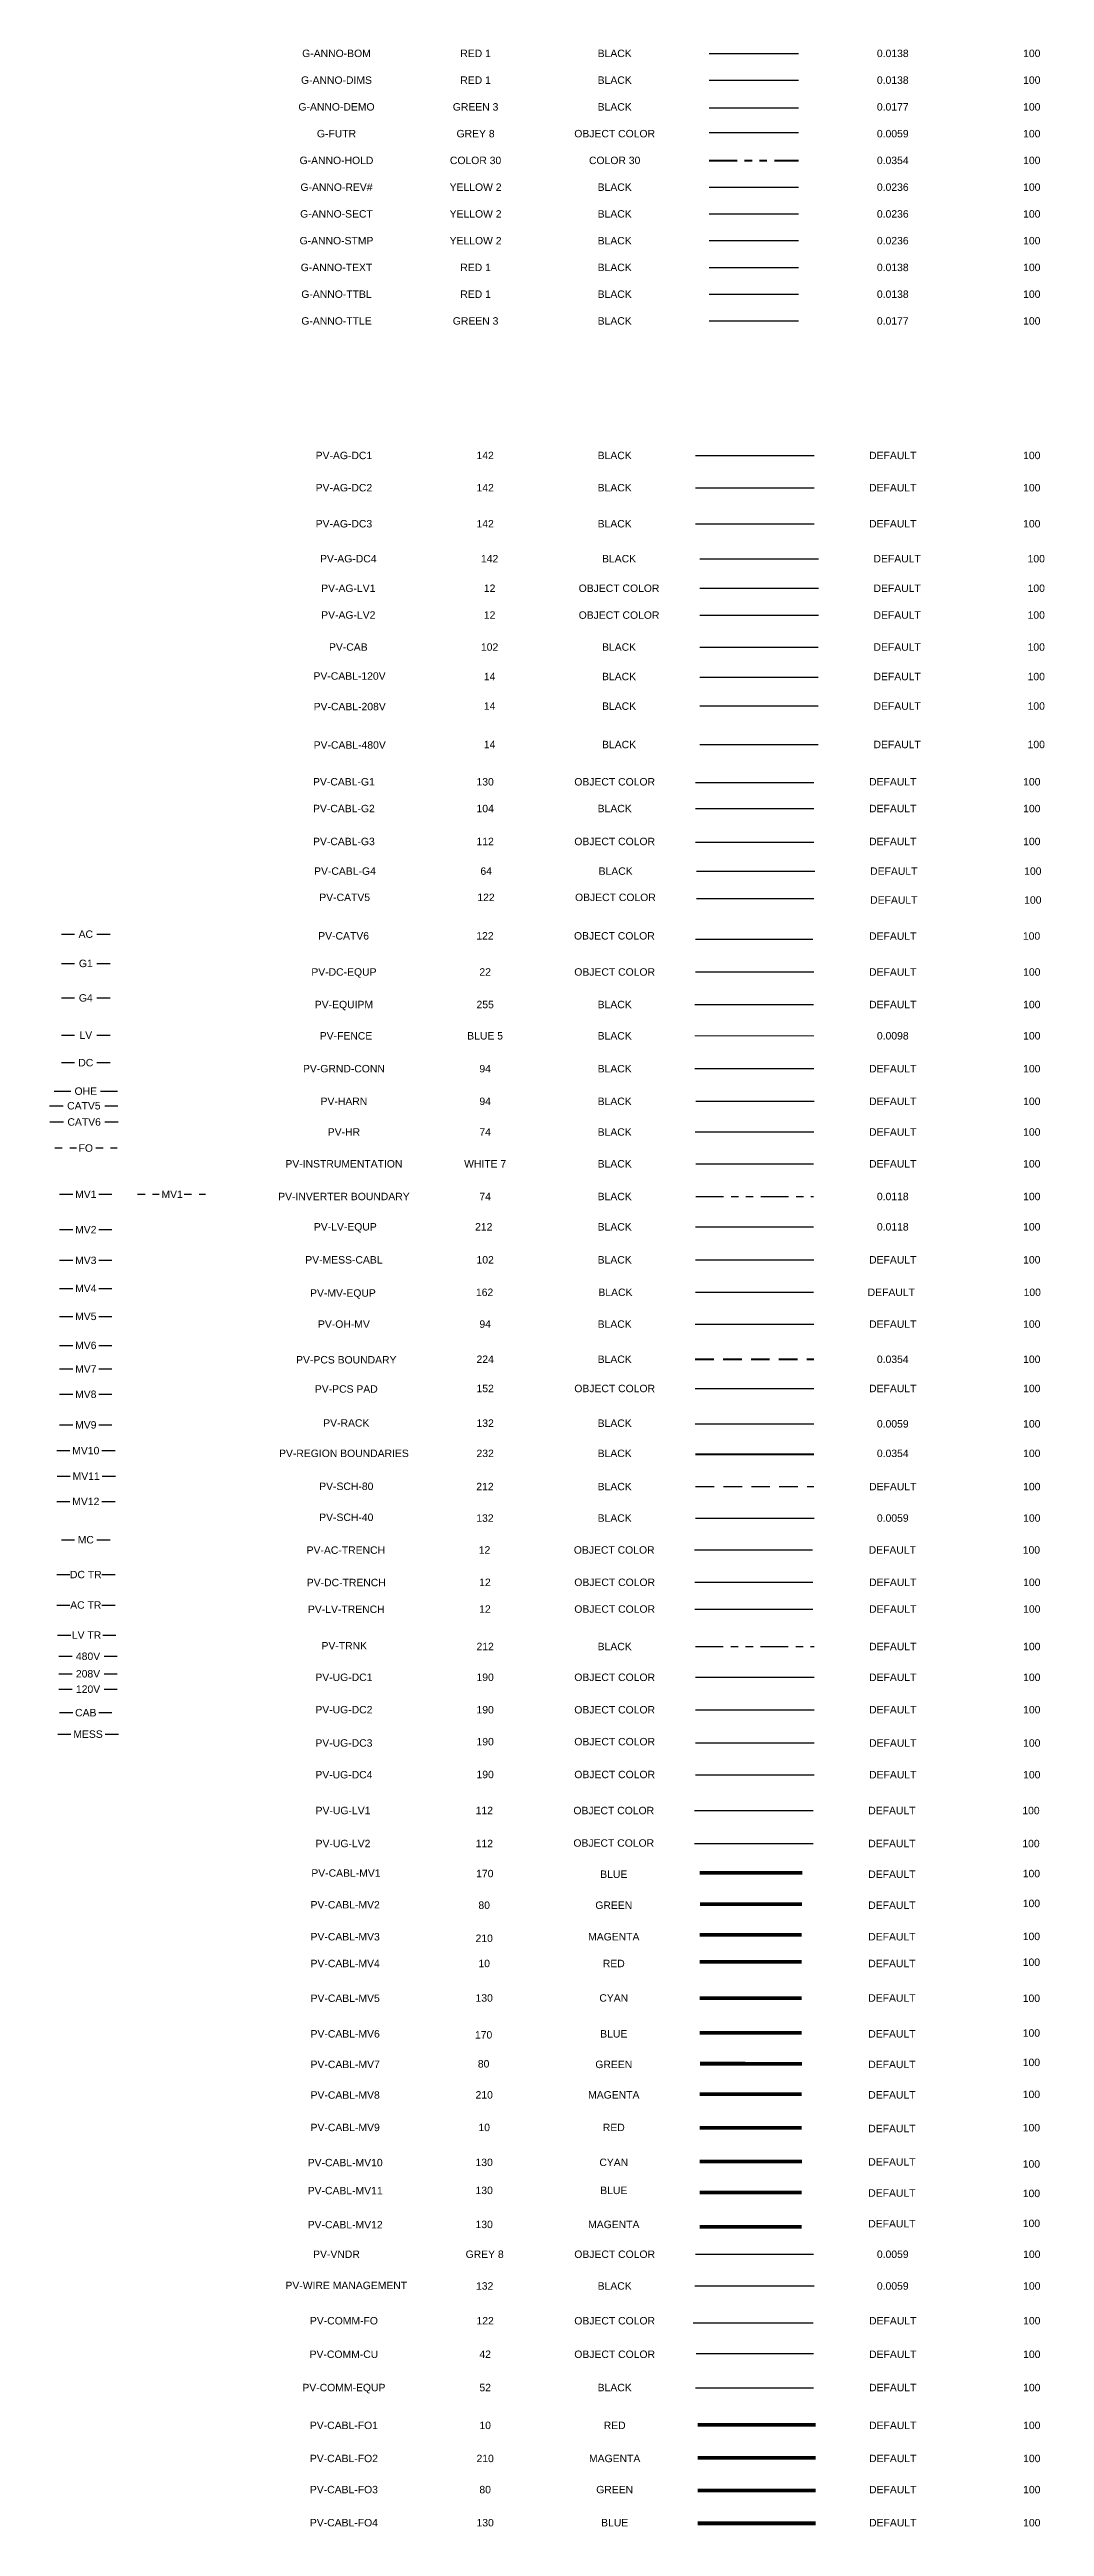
# Model space of a CAD drawing. Extents: x -22 to 267, y -45 to 249.
# Drawn here: x -22.43 to -9.04, y -44.44 to -11.11 of the extents above; entities that cross this region are included whole.
import ezdxf
from ezdxf.enums import TextEntityAlignment as Align
from ezdxf.lldxf.tags import DXFTag

# ---------------------------------------------------------------- set-up
doc = ezdxf.new("R2010")
doc.units = 0
doc.header["$MEASUREMENT"] = 0
for name, pattern in [('DASHDOTX2', [2, 1, -0.5, 0, -0.5]), ('DASHED2', [0.375, 0.25, -0.125]), ('HIDDEN', [0.375, 0.25, -0.125]), ('PHANTOM4', [0.6875, 0.3125, 0.0625, -0.0625, 0.0625, -0.0625, 0.0625, -0.0625])]:
    doc.linetypes.add(name, pattern=pattern)
for name, color, linetype in [('G-ANNO-BOM', 1, 'Continuous'), ('G-ANNO-DEMO', 3, 'Continuous'), ('G-ANNO-DIMS', 1, 'Continuous'), ('G-ANNO-REV1', 2, 'Continuous'), ('G-ANNO-SECT', 2, 'Continuous'), ('G-ANNO-STMP', 2, 'Continuous'), ('G-ANNO-TEXT', 1, 'Continuous'), ('G-ANNO-TTBL', 1, 'Continuous'), ('G-ANNO-TTLE', 3, 'Continuous'), ('G-FUTR', 8, 'Continuous'), ('PV-AC-TRENCH', 12, 'ACTR'), ('PV-AG-DC1', 142, 'DC1'), ('PV-AG-DC2', 142, 'AGDC2'), ('PV-AG-DC3', 142, 'AGDC3'), ('PV-AG-DC4', 142, 'AGDC4'), ('PV-AG-LV1', 12, 'AGLV1'), ('PV-AG-LV2', 12, 'AGLV2'), ('PV-CAB', 102, 'CAB'), ('PV-CABL-120V', 14, '120V'), ('PV-CABL-208V', 14, '208V'), ('PV-CABL-480V', 14, '480V'), ('PV-CABL-FO1', 122, 'FO ROUTING #1'), ('PV-CABL-FO2', 210, 'FO ROUTING #2'), ('PV-CABL-FO3', 80, 'FO ROUTING #3'), ('PV-CABL-FO4', 170, 'FO ROUTING #4'), ('PV-CABL-G1', 130, 'G1'), ('PV-CABL-G2', 104, 'G2'), ('PV-CABL-G3', 112, 'G3'), ('PV-CABL-G4', 64, 'G4'), ('PV-CABL-MV1', 170, 'MV ROUTING #1'), ('PV-CABL-MV10', 130, 'MV ROUTING #10'), ('PV-CABL-MV11', 170, 'MV ROUTING #11'), ('PV-CABL-MV12', 210, 'MV ROUTING #12'), ('PV-CABL-MV2', 80, 'MV ROUTING #2'), ('PV-CABL-MV3', 210, 'MV ROUTING #3'), ('PV-CABL-MV4', 10, 'MV ROUTING #4'), ('PV-CABL-MV5', 130, 'MV ROUTING #5'), ('PV-CABL-MV6', 170, 'MV ROUTING #6'), ('PV-CABL-MV7', 80, 'MV ROUTING #7'), ('PV-CABL-MV8', 210, 'MV ROUTING #8'), ('PV-CABL-MV9', 10, 'MV ROUTING #9'), ('PV-CATV5', 122, 'CATV5'), ('PV-CATV6', 122, 'CATV6'), ('PV-COMM-CU', 42, 'DASHED2'), ('PV-COMM-EQUIP', 52, 'COMMUNICATION'), ('PV-COMM-FO', 122, 'FO'), ('PV-DC-EQUP', 22, 'Continuous'), ('PV-DC-TRENCH', 12, 'DCTR'), ('PV-EQUIPM', 255, 'Continuous'), ('PV-GRND-CONN', 94, 'Continuous'), ('PV-HARN', 94, 'Continuous'), ('PV-HR', 74, 'Continuous'), ('PV-INSTRUMENTATION', 7, 'Continuous'), ('PV-INVERTER BOUNDARY', 74, 'PHANTOM4'), ('PV-LV-EQUP', 212, 'Continuous'), ('PV-LV-TRENCH', 12, 'LVTR'), ('PV-MESS-CABL', 102, 'Continuous'), ('PV-MV-EQUIP', 162, 'Continuous'), ('PV-OH-MV', 94, 'OVERHEAD'), ('PV-PCS-PAD', 152, 'Continuous'), ('PV-RACK', 132, 'Continuous'), ('PV-SCH-40', 132, 'Continuous'), ('PV-SCH80', 212, 'HIDDEN'), ('PV-TRNK', 212, 'PHANTOM4'), ('PV-UG-DC1', 190, 'UGDC1'), ('PV-UG-DC2', 190, 'UGDC2'), ('PV-UG-DC3', 190, 'UGDC3'), ('PV-UG-DC4', 190, 'UGDC4'), ('PV-UG-LV1', 122, 'UGLV1'), ('PV-UG-LV2', 122, 'UGLV2'), ('PV-VNDR', 8, 'Continuous'), ('PV-WIRE MANAGEMENT', 132, 'Continuous')]:
    doc.layers.add(name, color=color, linetype=linetype)
for name, color, linetype, lineweight in [('G-ANNO-HOLD', 30, 'PHANTOM4', 90), ('PV-FENCE', 5, 'FENCELINE1', 20), ('PV-PCS BOUNDARY', 224, 'DASHED2', 90), ('PV-REGION BOUNDARIES', 232, 'Continuous', 90)]:
    doc.layers.add(name, color=color, linetype=linetype, lineweight=lineweight)
doc.styles.add('NEI-A', font='arial.ttf')
doc.styles.get("Standard").update_dxf_attribs({"font": 'arial.ttf'})
tags = doc.linetypes.add('120V', pattern='A,0.176989,-0.050727,["120V",NEI-A,S=0.1,R=0,X=0,Y=-0.05],-0.379482,0.176989', length=0.784187).pattern_tags.tags
tags[6] = DXFTag(74, 10)
tags = doc.linetypes.add('208V', pattern='A,0.176989,-0.050727,["208V",NEI-A,S=0.1,R=0,X=0,Y=-0.05],-0.379482,0.176989', length=0.784187).pattern_tags.tags
tags[6] = DXFTag(74, 10)
tags = doc.linetypes.add('480V', pattern='A,0.176989,-0.050727,["480V",NEI-A,S=0.1,R=0,X=0,Y=-0.05],-0.379482,0.176989', length=0.784187).pattern_tags.tags
tags[6] = DXFTag(74, 10)
tags = doc.linetypes.add('ACTR', pattern='A,0.176989,-0.00441,["AC TR",NEI-A,S=0.1,R=0,X=0,Y=-0.05],-0.425798,0.176989', length=0.784186).pattern_tags.tags
tags[6] = DXFTag(74, 10)
tags = doc.linetypes.add('AGDC2', pattern='A,0.176989,-0.035266,["DC2",NEI-A,S=0.1,R=0,X=0,Y=-0.05],-0.314734,0.176989', length=0.703978).pattern_tags.tags
tags[6] = DXFTag(74, 10)
tags = doc.linetypes.add('AGDC3', pattern='A,0.176989,-0.035266,["DC3",NEI-A,S=0.1,R=0,X=0,Y=-0.05],-0.314734,0.176989', length=0.703978).pattern_tags.tags
tags[6] = DXFTag(74, 10)
tags = doc.linetypes.add('AGDC4', pattern='A,0.176989,-0.035266,["DC4",NEI-A,S=0.1,R=0,X=0,Y=-0.05],-0.314734,0.176989', length=0.703978).pattern_tags.tags
tags[6] = DXFTag(74, 10)
tags = doc.linetypes.add('AGLV1', pattern='A,0.176989,-0.050716,["LV1",NEI-A,S=0.1,R=0,X=0,Y=-0.05],-0.299284,0.176989', length=0.703978).pattern_tags.tags
tags[6] = DXFTag(74, 10)
tags = doc.linetypes.add('AGLV2', pattern='A,0.176989,-0.050716,["LV2",NEI-A,S=0.1,R=0,X=0,Y=-0.05],-0.299284,0.176989', length=0.703978).pattern_tags.tags
tags[6] = DXFTag(74, 10)
tags = doc.linetypes.add('CAB', pattern='A,0.176989,-0.031378,["CAB",NEI-A,S=0.1,R=0,X=0,Y=-0.05],-0.318622,0.176989', length=0.703978).pattern_tags.tags
tags[6] = DXFTag(74, 10)
tags = doc.linetypes.add('CATV5', pattern='A,0.18216,-0.054518,["CATV5",NEI-A,S=0.1,R=0,X=0,Y=-0.05],-0.505136,0.176989', length=0.918803).pattern_tags.tags
tags[6] = DXFTag(74, 10)
tags = doc.linetypes.add('CATV6', pattern='A,0.18216,-0.054518,["CATV6",NEI-A,S=0.1,R=0,X=0,Y=-0.05],-0.505136,0.176989', length=0.918803).pattern_tags.tags
tags[6] = DXFTag(74, 10)
tags = doc.linetypes.add('COMMS', pattern='A,0,-2.4e-05,0.176985,-0.034911,["COMMS",NEI-A,S=0.1,R=0.359014,X=0,Y=-0.049632],-0.572284,0.176985,-4e-06', length=0.961193).pattern_tags.tags
tags[10] = DXFTag(74, 10)
doc.linetypes.add('COMMUNICATION', pattern='A,0.45,-0.25,["COM",Standard,S=0.1,R=0,X=-0.15,Y=-0.05],-0.3', length=1)
tags = doc.linetypes.add('DC1', pattern='A,0.176989,-0.035266,["DC1",NEI-A,S=0.1,R=0,X=0,Y=-0.05],-0.314734,0.176989', length=0.703978).pattern_tags.tags
tags[6] = DXFTag(74, 10)
tags = doc.linetypes.add('DCTR', pattern='A,0.176989,-0.000454,["DC TR",NEI-A,S=0.1,R=0,X=0,Y=-0.05],-0.429755,0.176989', length=0.784187).pattern_tags.tags
tags[6] = DXFTag(74, 10)
doc.linetypes.add('FENCELINE1', pattern='A,0.25,-0.1,[133,ltypeshp.shx,S=0.1,R=0,X=-0.1,Y=0],-0.1,1', length=1.45)
tags = doc.linetypes.add('FIBER', pattern='A,0.376989,-0.053001,["FO",NEI-A,S=0.1,R=0,X=0,Y=-0.05],-0.246999,0.376989', length=1.053978).pattern_tags.tags
tags[6] = DXFTag(74, 10)
tags = doc.linetypes.add('FO', pattern='A,0.337008,-0.050516,["FO",NEI-A,S=0.1,R=0,X=0,Y=-0.05],-0.249371,0.337008', length=0.973903).pattern_tags.tags
tags[6] = DXFTag(74, 10)
doc.linetypes.add('FO ROUTING #1', pattern='A,1,-0.25,0,0.1,-0.25,["FO1",NEI-A,S=0.5,R=0,X=0,Y=-0.2],-1.5', length=3.1)
doc.linetypes.add('FO ROUTING #2', pattern='A,1,-0.25,0,0.1,-0.25,["FO2",NEI-A,S=0.5,R=0,X=0,Y=-0.2],-1.5', length=3.1)
doc.linetypes.add('FO ROUTING #3', pattern='A,1,-0.25,0,0.1,-0.25,["FO3",NEI-A,S=0.5,R=0,X=0,Y=-0.2],-1.5', length=3.1)
doc.linetypes.add('FO ROUTING #4', pattern='A,1,-0.25,0,0.1,-0.25,["FO4",NEI-A,S=0.5,R=0,X=0,Y=-0.2],-1.5', length=3.1)
tags = doc.linetypes.add('G1', pattern='A,0.176989,-0.056821,["G1",NEI-A,S=0.1,R=0,X=0,Y=-0.05],-0.243179,0.176989', length=0.653978).pattern_tags.tags
tags[6] = DXFTag(74, 10)
tags = doc.linetypes.add('G2', pattern='A,0.176989,-0.056821,["G2",NEI-A,S=0.1,R=0,X=0,Y=-0.05],-0.243179,0.176989', length=0.653978).pattern_tags.tags
tags[6] = DXFTag(74, 10)
tags = doc.linetypes.add('G3', pattern='A,0.176989,-0.056821,["G3",NEI-A,S=0.1,R=0,X=0,Y=-0.05],-0.243179,0.176989', length=0.653978).pattern_tags.tags
tags[6] = DXFTag(74, 10)
tags = doc.linetypes.add('G4', pattern='A,0.176989,-0.056821,["G4",NEI-A,S=0.1,R=0,X=0,Y=-0.05],-0.243179,0.176989', length=0.653978).pattern_tags.tags
tags[6] = DXFTag(74, 10)
tags = doc.linetypes.add('LVTR', pattern='A,0.176989,-0.015904,["LV TR",NEI-A,S=0.1,R=0,X=0,Y=-0.05],-0.414304,0.176989', length=0.784186).pattern_tags.tags
tags[6] = DXFTag(74, 10)
doc.linetypes.add('MV ROUTING #1', pattern='A,1,-0.25,0,0.1,-0.25,["MV1",NEI-A,S=0.5,R=0,X=0,Y=-0.2],-1.5', length=3.1)
doc.linetypes.add('MV ROUTING #10', pattern='A,1,-0.25,0,0.1,-0.25,["MV10",NEI-A,S=0.5,R=0,X=0,Y=-0.2],-1.99', length=3.59)
doc.linetypes.add('MV ROUTING #11', pattern='A,1,-0.25,0,0.1,-0.25,["MV11",NEI-A,S=0.5,R=0,X=0,Y=-0.2],-1.99', length=3.59)
doc.linetypes.add('MV ROUTING #12', pattern='A,1,-0.25,0,0.1,-0.25,["MV12",NEI-A,S=0.5,R=0,X=0,Y=-0.2],-1.99', length=3.59)
doc.linetypes.add('MV ROUTING #2', pattern='A,1,-0.25,0,0.1,-0.25,["MV2",NEI-A,S=0.5,R=0,X=0,Y=-0.2],-1.5', length=3.1)
doc.linetypes.add('MV ROUTING #3', pattern='A,1,-0.25,0,0.1,-0.25,["MV3",NEI-A,S=0.5,R=0,X=0,Y=-0.2],-1.5', length=3.1)
doc.linetypes.add('MV ROUTING #4', pattern='A,1,-0.25,0,0.1,-0.25,["MV4",NEI-A,S=0.5,R=0,X=0,Y=-0.2],-1.5', length=3.1)
doc.linetypes.add('MV ROUTING #5', pattern='A,1,-0.25,0,0.1,-0.25,["MV5",NEI-A,S=0.5,R=0,X=0,Y=-0.2],-1.5', length=3.1)
doc.linetypes.add('MV ROUTING #6', pattern='A,1,-0.25,0,0.1,-0.25,["MV6",NEI-A,S=0.5,R=0,X=0,Y=-0.2],-1.5', length=3.1)
doc.linetypes.add('MV ROUTING #7', pattern='A,1,-0.25,0,0.1,-0.25,["MV7",NEI-A,S=0.5,R=0,X=0,Y=-0.2],-1.5', length=3.1)
doc.linetypes.add('MV ROUTING #8', pattern='A,1,-0.25,0,0.1,-0.25,["MV8",NEI-A,S=0.5,R=0,X=0,Y=-0.2],-1.5', length=3.1)
doc.linetypes.add('MV ROUTING #9', pattern='A,1,-0.25,0,0.1,-0.25,["MV9",NEI-A,S=0.5,R=0,X=0,Y=-0.2],-1.5', length=3.1)
tags = doc.linetypes.add('OVERHEAD', pattern='A,0.226989,-0.048636,["OHE",NEI-A,S=0.1,R=0,X=0,Y=-0.05],-0.351364,0.226989', length=0.853978).pattern_tags.tags
tags[6] = DXFTag(74, 10)
tags = doc.linetypes.add('UGDC1', pattern='A,0.176989,-0.035266,["DC1",NEI-A,S=0.1,R=0,X=0,Y=-0.05],-0.314734,0.176989', length=0.703978).pattern_tags.tags
tags[6] = DXFTag(74, 10)
tags = doc.linetypes.add('UGDC2', pattern='A,0.176989,-0.035266,["DC2",NEI-A,S=0.1,R=0,X=0,Y=-0.05],-0.314734,0.176989', length=0.703978).pattern_tags.tags
tags[6] = DXFTag(74, 10)
tags = doc.linetypes.add('UGDC3', pattern='A,0.176989,-0.035266,["DC3",NEI-A,S=0.1,R=0,X=0,Y=-0.05],-0.314734,0.176989', length=0.703978).pattern_tags.tags
tags[6] = DXFTag(74, 10)
tags = doc.linetypes.add('UGDC4', pattern='A,0.176989,-0.035266,["DC4",NEI-A,S=0.1,R=0,X=0,Y=-0.05],-0.314734,0.176989', length=0.703978).pattern_tags.tags
tags[6] = DXFTag(74, 10)
tags = doc.linetypes.add('UGLV1', pattern='A,0.176989,-0.050716,["LV1",NEI-A,S=0.1,R=0,X=0,Y=-0.05],-0.299284,0.176989', length=0.703978).pattern_tags.tags
tags[6] = DXFTag(74, 10)
tags = doc.linetypes.add('UGLV2', pattern='A,0.176989,-0.050716,["LV2",NEI-A,S=0.1,R=0,X=0,Y=-0.05],-0.299284,0.176989', length=0.703978).pattern_tags.tags
tags[6] = DXFTag(74, 10)

msp = doc.modelspace()

# ---------------------------------------------------------------- texts
at = {"layer": 'Defpoints', "linetype": 'G1', "style": 'NEI-A'}
for s, p in [('AC', (-21.939, -23.014)), ('G1', (-21.939, -23.408)), ('G4', (-21.939, -23.872)), ('LV', (-21.939, -24.373)), ('DC', (-21.939, -24.743)), ('CATV5', (-21.965, -25.323)), ('OHE', (-21.939, -25.126)), ('CATV6', (-21.961, -25.541)), ('FO', (-21.939, -25.892)), ('MV1', (-21.939, -26.514)), ('MV1', (-20.777, -26.514)), ('MV2', (-21.939, -26.99)), ('MV3', (-21.939, -27.403)), ('MV4', (-21.939, -27.781)), ('MV5', (-21.939, -28.157)), ('MV6', (-21.939, -28.548)), ('MV7', (-21.939, -28.865)), ('MV8', (-21.939, -29.205)), ('MV9', (-21.939, -29.617)), ('MV10', (-21.939, -29.963)), ('MV11', (-21.934, -30.307)), ('MV12', (-21.939, -30.647)), ('MC', (-21.939, -31.162)), ('DC TR', (-21.939, -31.631)), ('AC TR', (-21.939, -32.041)), ('LV TR', (-21.929, -32.445)), ('480V', (-21.909, -32.73)), ('208V', (-21.909, -32.966)), ('120V', (-21.909, -33.173)), ('CAB', (-21.939, -33.489)), ('MESS', (-21.909, -33.778))]:
    msp.add_text(s, height=0.1, dxfattribs=at).set_placement(p, align=Align.MIDDLE_CENTER)
at = {"layer": 'G-ANNO-BOM', "style": 'NEI-A'}
for s, p in [('G-ANNO-BOM', (-18.565, -11.163)), ('RED 1', (-16.693, -11.163)), ('BLACK', (-14.821, -11.163)), ('0.0138', (-11.078, -11.163)), ('100', (-9.207, -11.163))]:
    msp.add_text(s, height=0.1, dxfattribs=at).set_placement(p, align=Align.MIDDLE_CENTER)
at = {"layer": 'G-ANNO-DEMO', "style": 'NEI-A'}
for s, p in [('G-ANNO-DEMO', (-18.565, -11.883)), ('GREEN 3', (-16.693, -11.883)), ('BLACK', (-14.821, -11.883)), ('0.0177', (-11.078, -11.883)), ('100', (-9.207, -11.883))]:
    msp.add_text(s, height=0.1, dxfattribs=at).set_placement(p, align=Align.MIDDLE_CENTER)
at = {"layer": 'G-ANNO-DIMS', "style": 'NEI-A'}
for s, p in [('G-ANNO-DIMS', (-18.565, -11.523)), ('RED 1', (-16.693, -11.523)), ('BLACK', (-14.821, -11.523)), ('0.0138', (-11.078, -11.523)), ('100', (-9.207, -11.523))]:
    msp.add_text(s, height=0.1, dxfattribs=at).set_placement(p, align=Align.MIDDLE_CENTER)
at = {"layer": 'G-ANNO-HOLD', "style": 'NEI-A'}
for s, p in [('G-ANNO-HOLD', (-18.565, -12.603)), ('COLOR 30', (-16.693, -12.603)), ('COLOR 30', (-14.821, -12.603)), ('0.0354', (-11.078, -12.603)), ('100', (-9.207, -12.603))]:
    msp.add_text(s, height=0.1, dxfattribs=at).set_placement(p, align=Align.MIDDLE_CENTER)
at = {"layer": 'G-ANNO-REV1', "style": 'NEI-A'}
for s, p in [('G-ANNO-REV#', (-18.565, -12.963)), ('YELLOW 2', (-16.693, -12.963)), ('BLACK', (-14.821, -12.963)), ('0.0236', (-11.078, -12.963)), ('100', (-9.207, -12.963))]:
    msp.add_text(s, height=0.1, dxfattribs=at).set_placement(p, align=Align.MIDDLE_CENTER)
at = {"layer": 'G-ANNO-SECT', "style": 'NEI-A'}
for s, p in [('G-ANNO-SECT', (-18.565, -13.323)), ('YELLOW 2', (-16.693, -13.323)), ('BLACK', (-14.821, -13.323)), ('0.0236', (-11.078, -13.323)), ('100', (-9.207, -13.323))]:
    msp.add_text(s, height=0.1, dxfattribs=at).set_placement(p, align=Align.MIDDLE_CENTER)
at = {"layer": 'G-ANNO-STMP', "style": 'NEI-A'}
for s, p in [('G-ANNO-STMP', (-18.565, -13.683)), ('YELLOW 2', (-16.693, -13.683)), ('BLACK', (-14.821, -13.683)), ('0.0236', (-11.078, -13.683)), ('100', (-9.207, -13.683))]:
    msp.add_text(s, height=0.1, dxfattribs=at).set_placement(p, align=Align.MIDDLE_CENTER)
at = {"layer": 'G-ANNO-TEXT', "style": 'NEI-A'}
for s, p in [('G-ANNO-TEXT', (-18.565, -14.043)), ('RED 1', (-16.693, -14.043)), ('BLACK', (-14.821, -14.043)), ('0.0138', (-11.078, -14.043)), ('100', (-9.207, -14.043))]:
    msp.add_text(s, height=0.1, dxfattribs=at).set_placement(p, align=Align.MIDDLE_CENTER)
at = {"layer": 'G-ANNO-TTBL', "style": 'NEI-A'}
for s, p in [('G-ANNO-TTBL', (-18.565, -14.403)), ('RED 1', (-16.693, -14.403)), ('BLACK', (-14.821, -14.403)), ('0.0138', (-11.078, -14.403)), ('100', (-9.207, -14.403))]:
    msp.add_text(s, height=0.1, dxfattribs=at).set_placement(p, align=Align.MIDDLE_CENTER)
at = {"layer": 'G-ANNO-TTLE', "style": 'NEI-A'}
for s, p in [('G-ANNO-TTLE', (-18.565, -14.763)), ('GREEN 3', (-16.693, -14.763)), ('BLACK', (-14.821, -14.763)), ('0.0177', (-11.078, -14.763)), ('100', (-9.207, -14.763))]:
    msp.add_text(s, height=0.1, dxfattribs=at).set_placement(p, align=Align.MIDDLE_CENTER)
at = {"layer": 'G-FUTR', "style": 'NEI-A'}
for s, p in [('G-FUTR', (-18.565, -12.243)), ('GREY 8', (-16.693, -12.243)), ('OBJECT COLOR', (-14.821, -12.243)), ('0.0059', (-11.078, -12.243)), ('100', (-9.207, -12.243))]:
    msp.add_text(s, height=0.1, dxfattribs=at).set_placement(p, align=Align.MIDDLE_CENTER)
at = {"layer": 'PV-AC-TRENCH', "style": 'NEI-A'}
for s, p in [('PV-AC-TRENCH', (-18.439, -31.302)), ('12', (-16.573, -31.3)), ('OBJECT COLOR', (-14.827, -31.3)), ('DEFAULT', (-11.084, -31.3)), ('100', (-9.212, -31.3))]:
    msp.add_text(s, height=0.1, dxfattribs=at).set_placement(p, align=Align.MIDDLE_CENTER)
at = {"layer": 'PV-AG-DC1', "style": 'NEI-A'}
for s, p in [('PV-AG-DC1', (-18.465, -16.573)), ('142', (-16.564, -16.573)), ('BLACK', (-14.821, -16.573)), ('DEFAULT', (-11.078, -16.573)), ('100', (-9.207, -16.573))]:
    msp.add_text(s, height=0.1, dxfattribs=at).set_placement(p, align=Align.MIDDLE_CENTER)
at = {"layer": 'PV-AG-DC2', "style": 'NEI-A'}
for s, p in [('PV-AG-DC2', (-18.465, -17.007)), ('142', (-16.564, -17.007)), ('BLACK', (-14.821, -17.007)), ('DEFAULT', (-11.078, -17.007)), ('100', (-9.207, -17.007))]:
    msp.add_text(s, height=0.1, dxfattribs=at).set_placement(p, align=Align.MIDDLE_CENTER)
at = {"layer": 'PV-AG-DC3', "style": 'NEI-A'}
for s, p in [('PV-AG-DC3', (-18.465, -17.492)), ('142', (-16.564, -17.492)), ('BLACK', (-14.821, -17.492)), ('DEFAULT', (-11.078, -17.492)), ('100', (-9.207, -17.492))]:
    msp.add_text(s, height=0.1, dxfattribs=at).set_placement(p, align=Align.MIDDLE_CENTER)
at = {"layer": 'PV-AG-DC4', "style": 'NEI-A'}
for s, p in [('PV-AG-DC4', (-18.406, -17.962)), ('142', (-16.504, -17.962)), ('BLACK', (-14.762, -17.962)), ('DEFAULT', (-11.019, -17.962)), ('100', (-9.147, -17.962))]:
    msp.add_text(s, height=0.1, dxfattribs=at).set_placement(p, align=Align.MIDDLE_CENTER)
at = {"layer": 'PV-AG-LV1', "style": 'NEI-A'}
for s, p in [('PV-AG-LV1', (-18.406, -18.36)), ('12', (-16.504, -18.36)), ('OBJECT COLOR', (-14.762, -18.36)), ('DEFAULT', (-11.019, -18.36)), ('100', (-9.147, -18.36))]:
    msp.add_text(s, height=0.1, dxfattribs=at).set_placement(p, align=Align.MIDDLE_CENTER)
at = {"layer": 'PV-AG-LV2', "style": 'NEI-A'}
for s, p in [('PV-AG-LV2', (-18.406, -18.72)), ('12', (-16.504, -18.72)), ('OBJECT COLOR', (-14.762, -18.721)), ('DEFAULT', (-11.019, -18.72)), ('100', (-9.147, -18.72))]:
    msp.add_text(s, height=0.1, dxfattribs=at).set_placement(p, align=Align.MIDDLE_CENTER)
at = {"layer": 'PV-CABL-120V', "style": 'NEI-A'}
for s, p in [('PV-CABL-120V', (-18.389, -19.541)), ('14', (-16.504, -19.548)), ('BLACK', (-14.762, -19.548)), ('DEFAULT', (-11.019, -19.548)), ('100', (-9.147, -19.548))]:
    msp.add_text(s, height=0.1, dxfattribs=at).set_placement(p, align=Align.MIDDLE_CENTER)
at = {"layer": 'PV-CABL-208V', "style": 'NEI-A'}
for s, p in [('PV-CABL-208V', (-18.387, -19.952)), ('14', (-16.504, -19.945)), ('BLACK', (-14.762, -19.946)), ('DEFAULT', (-11.019, -19.945)), ('100', (-9.147, -19.945))]:
    msp.add_text(s, height=0.1, dxfattribs=at).set_placement(p, align=Align.MIDDLE_CENTER)
at = {"layer": 'PV-CABL-480V', "style": 'NEI-A'}
for s, p in [('PV-CABL-480V', (-18.387, -20.469)), ('14', (-16.504, -20.462)), ('BLACK', (-14.762, -20.463)), ('DEFAULT', (-11.019, -20.462)), ('100', (-9.147, -20.462))]:
    msp.add_text(s, height=0.1, dxfattribs=at).set_placement(p, align=Align.MIDDLE_CENTER)
at = {"layer": 'PV-CABL-FO1', "ltscale": 0.2, "style": 'NEI-A'}
for s, p in [('PV-CABL-FO1', (-18.465, -43.079)), ('10', (-16.564, -43.079)), ('RED', (-14.821, -43.079)), ('DEFAULT', (-11.078, -43.079)), ('100', (-9.207, -43.079))]:
    msp.add_text(s, height=0.1, dxfattribs=at).set_placement(p, align=Align.MIDDLE_CENTER)
at = {"layer": 'PV-CABL-FO2', "ltscale": 0.2, "style": 'NEI-A'}
for s, p in [('PV-CABL-FO2', (-18.465, -43.524)), ('210', (-16.564, -43.524)), ('MAGENTA', (-14.821, -43.524)), ('DEFAULT', (-11.078, -43.524)), ('100', (-9.207, -43.524))]:
    msp.add_text(s, height=0.1, dxfattribs=at).set_placement(p, align=Align.MIDDLE_CENTER)
at = {"layer": 'PV-CABL-FO3', "ltscale": 0.2, "style": 'NEI-A'}
for s, p in [('PV-CABL-FO3', (-18.465, -43.943)), ('80', (-16.564, -43.943)), ('GREEN', (-14.821, -43.943)), ('DEFAULT', (-11.078, -43.943)), ('100', (-9.207, -43.943))]:
    msp.add_text(s, height=0.1, dxfattribs=at).set_placement(p, align=Align.MIDDLE_CENTER)
at = {"layer": 'PV-CABL-FO4', "ltscale": 0.2, "style": 'NEI-A'}
for s, p in [('PV-CABL-FO4', (-18.465, -44.388)), ('130', (-16.564, -44.388)), ('BLUE', (-14.821, -44.388)), ('DEFAULT', (-11.078, -44.388)), ('100', (-9.207, -44.388))]:
    msp.add_text(s, height=0.1, dxfattribs=at).set_placement(p, align=Align.MIDDLE_CENTER)
at = {"layer": 'PV-CABL-G1', "style": 'NEI-A'}
for s, p in [('PV-CABL-G1', (-18.465, -20.964)), ('130', (-16.564, -20.964)), ('OBJECT COLOR', (-14.821, -20.964)), ('DEFAULT', (-11.078, -20.964)), ('100', (-9.207, -20.964))]:
    msp.add_text(s, height=0.1, dxfattribs=at).set_placement(p, align=Align.MIDDLE_CENTER)
at = {"layer": 'PV-CABL-G2', "style": 'NEI-A'}
for s, p in [('PV-CABL-G2', (-18.465, -21.324)), ('104', (-16.564, -21.324)), ('BLACK', (-14.821, -21.324)), ('DEFAULT', (-11.078, -21.324)), ('100', (-9.207, -21.324))]:
    msp.add_text(s, height=0.1, dxfattribs=at).set_placement(p, align=Align.MIDDLE_CENTER)
at = {"layer": 'PV-CABL-G3', "style": 'NEI-A'}
for s, p in [('PV-CABL-G3', (-18.465, -21.767)), ('112', (-16.564, -21.767)), ('OBJECT COLOR', (-14.821, -21.767)), ('DEFAULT', (-11.078, -21.767)), ('100', (-9.207, -21.767))]:
    msp.add_text(s, height=0.1, dxfattribs=at).set_placement(p, align=Align.MIDDLE_CENTER)
at = {"layer": 'PV-CABL-G4', "style": 'NEI-A'}
for s, p in [('PV-CABL-G4', (-18.451, -22.166)), ('64', (-16.55, -22.166)), ('BLACK', (-14.808, -22.166)), ('DEFAULT', (-11.064, -22.166)), ('100', (-9.193, -22.166))]:
    msp.add_text(s, height=0.1, dxfattribs=at).set_placement(p, align=Align.MIDDLE_CENTER)
at = {"layer": 'PV-CABL-MV1', "style": 'NEI-A'}
for s, p in [('PV-CABL-MV1', (-18.438, -35.647)), ('170', (-16.569, -35.654))]:
    msp.add_text(s, height=0.1, dxfattribs=at).set_placement(p, align=Align.MIDDLE_CENTER)
at = {"layer": 'PV-CABL-MV1', "linetype": 'FIBER', "style": 'NEI-A'}
for s, p in [('BLUE', (-14.833, -35.663)), ('DEFAULT', (-11.09, -35.663)), ('100', (-9.212, -35.654))]:
    msp.add_text(s, height=0.1, dxfattribs=at).set_placement(p, align=Align.MIDDLE_CENTER)
at = {"layer": 'PV-CABL-MV10', "style": 'NEI-A'}
for s, p in [('PV-CABL-MV10', (-18.448, -39.543)), ('130', (-16.577, -39.54))]:
    msp.add_text(s, height=0.1, dxfattribs=at).set_placement(p, align=Align.MIDDLE_CENTER)
at = {"layer": 'PV-CABL-MV10', "linetype": 'FIBER', "style": 'NEI-A'}
for s, p in [('CYAN', (-14.833, -39.54)), ('DEFAULT', (-11.09, -39.534)), ('100', (-9.212, -39.561))]:
    msp.add_text(s, height=0.1, dxfattribs=at).set_placement(p, align=Align.MIDDLE_CENTER)
at = {"layer": 'PV-CABL-MV11', "style": 'NEI-A'}
for s, p in [('PV-CABL-MV11', (-18.448, -39.92)), ('130', (-16.577, -39.917))]:
    msp.add_text(s, height=0.1, dxfattribs=at).set_placement(p, align=Align.MIDDLE_CENTER)
at = {"layer": 'PV-CABL-MV11', "linetype": 'FIBER', "style": 'NEI-A'}
for s, p in [('BLUE', (-14.833, -39.917)), ('DEFAULT', (-11.09, -39.952)), ('100', (-9.212, -39.958))]:
    msp.add_text(s, height=0.1, dxfattribs=at).set_placement(p, align=Align.MIDDLE_CENTER)
at = {"layer": 'PV-CABL-MV12', "style": 'NEI-A'}
for s, p in [('130', (-16.577, -40.375)), ('PV-CABL-MV12', (-18.448, -40.378))]:
    msp.add_text(s, height=0.1, dxfattribs=at).set_placement(p, align=Align.MIDDLE_CENTER)
at = {"layer": 'PV-CABL-MV12', "linetype": 'FIBER', "style": 'NEI-A'}
for s, p in [('MAGENTA', (-14.833, -40.375)), ('DEFAULT', (-11.09, -40.365)), ('100', (-9.212, -40.361))]:
    msp.add_text(s, height=0.1, dxfattribs=at).set_placement(p, align=Align.MIDDLE_CENTER)
at = {"layer": 'PV-CABL-MV2', "style": 'NEI-A'}
for s, p in [('PV-CABL-MV2', (-18.448, -36.074)), ('80', (-16.577, -36.08))]:
    msp.add_text(s, height=0.1, dxfattribs=at).set_placement(p, align=Align.MIDDLE_CENTER)
at = {"layer": 'PV-CABL-MV2', "linetype": 'FIBER', "style": 'NEI-A'}
for s, p in [('GREEN', (-14.833, -36.08)), ('DEFAULT', (-11.09, -36.08)), ('100', (-9.212, -36.056))]:
    msp.add_text(s, height=0.1, dxfattribs=at).set_placement(p, align=Align.MIDDLE_CENTER)
at = {"layer": 'PV-CABL-MV3', "style": 'NEI-A'}
for s, p in [('PV-CABL-MV3', (-18.448, -36.504)), ('210', (-16.577, -36.525))]:
    msp.add_text(s, height=0.1, dxfattribs=at).set_placement(p, align=Align.MIDDLE_CENTER)
at = {"layer": 'PV-CABL-MV3', "linetype": 'FIBER', "style": 'NEI-A'}
for s, p in [('MAGENTA', (-14.833, -36.504)), ('DEFAULT', (-11.09, -36.504)), ('100', (-9.212, -36.5))]:
    msp.add_text(s, height=0.1, dxfattribs=at).set_placement(p, align=Align.MIDDLE_CENTER)
at = {"layer": 'PV-CABL-MV4', "style": 'NEI-A'}
for s, p in [('PV-CABL-MV4', (-18.448, -36.864)), ('10', (-16.577, -36.864))]:
    msp.add_text(s, height=0.1, dxfattribs=at).set_placement(p, align=Align.MIDDLE_CENTER)
at = {"layer": 'PV-CABL-MV4', "linetype": 'FIBER', "style": 'NEI-A'}
for s, p in [('RED', (-14.833, -36.864)), ('DEFAULT', (-11.09, -36.864)), ('100', (-9.212, -36.847))]:
    msp.add_text(s, height=0.1, dxfattribs=at).set_placement(p, align=Align.MIDDLE_CENTER)
at = {"layer": 'PV-CABL-MV5', "style": 'NEI-A'}
for s, p in [('PV-CABL-MV5', (-18.448, -37.332)), ('130', (-16.577, -37.328))]:
    msp.add_text(s, height=0.1, dxfattribs=at).set_placement(p, align=Align.MIDDLE_CENTER)
at = {"layer": 'PV-CABL-MV5', "linetype": 'FIBER', "style": 'NEI-A'}
for s, p in [('CYAN', (-14.833, -37.328)), ('DEFAULT', (-11.09, -37.328)), ('100', (-9.212, -37.332))]:
    msp.add_text(s, height=0.1, dxfattribs=at).set_placement(p, align=Align.MIDDLE_CENTER)
at = {"layer": 'PV-CABL-MV6', "style": 'NEI-A'}
for s, p in [('PV-CABL-MV6', (-18.448, -37.811)), ('170', (-16.585, -37.824))]:
    msp.add_text(s, height=0.1, dxfattribs=at).set_placement(p, align=Align.MIDDLE_CENTER)
at = {"layer": 'PV-CABL-MV6', "linetype": 'FIBER', "style": 'NEI-A'}
for s, p in [('BLUE', (-14.833, -37.811)), ('DEFAULT', (-11.09, -37.811)), ('100', (-9.212, -37.799))]:
    msp.add_text(s, height=0.1, dxfattribs=at).set_placement(p, align=Align.MIDDLE_CENTER)
at = {"layer": 'PV-CABL-MV7', "style": 'NEI-A'}
for s, p in [('PV-CABL-MV7', (-18.448, -38.222)), ('80', (-16.585, -38.214))]:
    msp.add_text(s, height=0.1, dxfattribs=at).set_placement(p, align=Align.MIDDLE_CENTER)
at = {"layer": 'PV-CABL-MV7', "linetype": 'FIBER', "style": 'NEI-A'}
for s, p in [('GREEN', (-14.833, -38.222)), ('DEFAULT', (-11.09, -38.222)), ('100', (-9.212, -38.195))]:
    msp.add_text(s, height=0.1, dxfattribs=at).set_placement(p, align=Align.MIDDLE_CENTER)
at = {"layer": 'PV-CABL-MV8', "style": 'NEI-A'}
for s, p in [('PV-CABL-MV8', (-18.448, -38.634)), ('210', (-16.577, -38.632))]:
    msp.add_text(s, height=0.1, dxfattribs=at).set_placement(p, align=Align.MIDDLE_CENTER)
at = {"layer": 'PV-CABL-MV8', "linetype": 'FIBER', "style": 'NEI-A'}
for s, p in [('MAGENTA', (-14.833, -38.632)), ('DEFAULT', (-11.09, -38.632)), ('100', (-9.212, -38.625))]:
    msp.add_text(s, height=0.1, dxfattribs=at).set_placement(p, align=Align.MIDDLE_CENTER)
at = {"layer": 'PV-CABL-MV9', "style": 'NEI-A'}
for s, p in [('PV-CABL-MV9', (-18.448, -39.07)), ('10', (-16.577, -39.07))]:
    msp.add_text(s, height=0.1, dxfattribs=at).set_placement(p, align=Align.MIDDLE_CENTER)
at = {"layer": 'PV-CABL-MV9', "linetype": 'FIBER', "style": 'NEI-A'}
for s, p in [('RED', (-14.833, -39.07)), ('DEFAULT', (-11.09, -39.085)), ('100', (-9.212, -39.074))]:
    msp.add_text(s, height=0.1, dxfattribs=at).set_placement(p, align=Align.MIDDLE_CENTER)
at = {"layer": 'PV-CATV5', "style": 'NEI-A'}
for s, p in [('122', (-16.553, -22.519)), ('OBJECT COLOR', (-14.811, -22.519)), ('DEFAULT', (-11.064, -22.555)), ('100', (-9.193, -22.555))]:
    msp.add_text(s, height=0.1, dxfattribs=at).set_placement(p, align=Align.MIDDLE_CENTER)
at = {"layer": 'PV-CATV6', "style": 'NEI-A'}
for s, p in [('PV-CATV5', (-18.455, -22.519)), ('PV-CATV6', (-18.469, -23.037)), ('122', (-16.567, -23.037)), ('OBJECT COLOR', (-14.825, -23.037)), ('DEFAULT', (-11.078, -23.04)), ('100', (-9.21, -23.039))]:
    msp.add_text(s, height=0.1, dxfattribs=at).set_placement(p, align=Align.MIDDLE_CENTER)
at = {"layer": 'PV-COMM-CU', "style": 'NEI-A'}
for s, p in [('PV-COMM-CU', (-18.465, -42.122)), ('42', (-16.564, -42.122)), ('OBJECT COLOR', (-14.821, -42.122)), ('DEFAULT', (-11.078, -42.122)), ('100', (-9.207, -42.122))]:
    msp.add_text(s, height=0.1, dxfattribs=at).set_placement(p, align=Align.MIDDLE_CENTER)
at = {"layer": 'PV-COMM-EQUIP', "style": 'NEI-A'}
for s, p in [('PV-COMM-EQUP', (-18.465, -42.57)), ('52', (-16.564, -42.57)), ('BLACK', (-14.821, -42.57)), ('DEFAULT', (-11.078, -42.57)), ('100', (-9.207, -42.57))]:
    msp.add_text(s, height=0.1, dxfattribs=at).set_placement(p, align=Align.MIDDLE_CENTER)
at = {"layer": 'PV-COMM-FO', "style": 'NEI-A'}
for s, p in [('PV-COMM-FO', (-18.465, -41.671)), ('122', (-16.564, -41.671)), ('OBJECT COLOR', (-14.821, -41.671)), ('DEFAULT', (-11.078, -41.671)), ('100', (-9.207, -41.671))]:
    msp.add_text(s, height=0.1, dxfattribs=at).set_placement(p, align=Align.MIDDLE_CENTER)
at = {"layer": 'PV-DC-EQUP', "style": 'NEI-A'}
for s, p in [('PV-DC-EQUP', (-18.465, -23.523)), ('22', (-16.564, -23.523)), ('OBJECT COLOR', (-14.821, -23.523)), ('DEFAULT', (-11.078, -23.523)), ('100', (-9.207, -23.523))]:
    msp.add_text(s, height=0.1, dxfattribs=at).set_placement(p, align=Align.MIDDLE_CENTER)
at = {"layer": 'PV-DC-TRENCH', "style": 'NEI-A'}
for s, p in [('PV-DC-TRENCH', (-18.433, -31.738)), ('12', (-16.567, -31.735)), ('OBJECT COLOR', (-14.821, -31.735)), ('DEFAULT', (-11.078, -31.735)), ('100', (-9.207, -31.735))]:
    msp.add_text(s, height=0.1, dxfattribs=at).set_placement(p, align=Align.MIDDLE_CENTER)
at = {"layer": 'PV-EQUIPM', "color": 0, "style": 'NEI-A'}
for s, p in [('PV-EQUIPM', (-18.465, -23.961)), ('255', (-16.564, -23.961)), ('BLACK', (-14.821, -23.961)), ('DEFAULT', (-11.078, -23.961)), ('100', (-9.207, -23.961))]:
    msp.add_text(s, height=0.1, dxfattribs=at).set_placement(p, align=Align.MIDDLE_CENTER)
at = {"layer": 'PV-FENCE', "linetype": 'FIBER', "style": 'NEI-A'}
for s, p in [('PV-FENCE', (-18.437, -24.382)), ('BLUE 5', (-16.565, -24.382)), ('BLACK', (-14.821, -24.382)), ('0.0098', (-11.078, -24.382)), ('100', (-9.207, -24.382))]:
    msp.add_text(s, height=0.1, dxfattribs=at).set_placement(p, align=Align.MIDDLE_CENTER)
at = {"layer": 'PV-GRND-CONN', "style": 'NEI-A'}
for s, p in [('PV-GRND-CONN', (-18.465, -24.824)), ('94', (-16.564, -24.824)), ('BLACK', (-14.821, -24.824)), ('DEFAULT', (-11.078, -24.824)), ('100', (-9.207, -24.824))]:
    msp.add_text(s, height=0.1, dxfattribs=at).set_placement(p, align=Align.MIDDLE_CENTER)
at = {"layer": 'PV-HARN', "style": 'NEI-A'}
for s, p in [('PV-HARN', (-18.465, -25.263)), ('94', (-16.564, -25.263)), ('BLACK', (-14.821, -25.263)), ('DEFAULT', (-11.078, -25.263)), ('100', (-9.207, -25.263))]:
    msp.add_text(s, height=0.1, dxfattribs=at).set_placement(p, align=Align.MIDDLE_CENTER)
at = {"layer": 'PV-HR', "style": 'NEI-A'}
for s, p in [('PV-HR', (-18.465, -25.676)), ('74', (-16.564, -25.676)), ('BLACK', (-14.821, -25.676)), ('DEFAULT', (-11.078, -25.676)), ('100', (-9.207, -25.676))]:
    msp.add_text(s, height=0.1, dxfattribs=at).set_placement(p, align=Align.MIDDLE_CENTER)
at = {"layer": 'PV-INSTRUMENTATION', "style": 'NEI-A'}
for s, p in [('PV-INSTRUMENTATION', (-18.465, -26.104)), ('WHITE 7', (-16.564, -26.104)), ('BLACK', (-14.821, -26.104)), ('DEFAULT', (-11.078, -26.104)), ('100', (-9.207, -26.104))]:
    msp.add_text(s, height=0.1, dxfattribs=at).set_placement(p, align=Align.MIDDLE_CENTER)
at = {"layer": 'PV-INVERTER BOUNDARY', "style": 'NEI-A'}
for s, p in [('PV-INVERTER BOUNDARY', (-18.465, -26.544)), ('74', (-16.564, -26.544)), ('BLACK', (-14.821, -26.544)), ('0.0118', (-11.078, -26.544)), ('100', (-9.207, -26.544))]:
    msp.add_text(s, height=0.1, dxfattribs=at).set_placement(p, align=Align.MIDDLE_CENTER)
at = {"layer": 'PV-LV-EQUP', "style": 'NEI-A'}
for s, p in [('PV-LV-EQUP', (-18.446, -26.952)), ('212', (-16.583, -26.952)), ('BLACK', (-14.821, -26.952)), ('0.0118', (-11.078, -26.952)), ('100', (-9.207, -26.952))]:
    msp.add_text(s, height=0.1, dxfattribs=at).set_placement(p, align=Align.MIDDLE_CENTER)
at = {"layer": 'PV-LV-TRENCH', "style": 'NEI-A'}
for s, p in [('PV-LV-TRENCH', (-18.433, -32.098)), ('12', (-16.567, -32.095)), ('OBJECT COLOR', (-14.821, -32.095)), ('DEFAULT', (-11.078, -32.095)), ('100', (-9.207, -32.095))]:
    msp.add_text(s, height=0.1, dxfattribs=at).set_placement(p, align=Align.MIDDLE_CENTER)
at = {"layer": 'PV-MESS-CABL', "style": 'NEI-A'}
for s, p in [('PV-CAB', (-18.406, -19.151)), ('102', (-16.504, -19.151)), ('BLACK', (-14.762, -19.151)), ('DEFAULT', (-11.019, -19.151)), ('100', (-9.147, -19.151)), ('PV-MESS-CABL', (-18.465, -27.396)), ('102', (-16.564, -27.396)), ('BLACK', (-14.821, -27.396)), ('DEFAULT', (-11.078, -27.396)), ('100', (-9.207, -27.396))]:
    msp.add_text(s, height=0.1, dxfattribs=at).set_placement(p, align=Align.MIDDLE_CENTER)
at = {"layer": 'PV-MV-EQUIP', "style": 'NEI-A'}
for s, p in [('PV-MV-EQUP', (-18.478, -27.843)), ('162', (-16.572, -27.833)), ('BLACK', (-14.811, -27.833)), ('DEFAULT', (-11.098, -27.833)), ('100', (-9.201, -27.833))]:
    msp.add_text(s, height=0.1, dxfattribs=at).set_placement(p, align=Align.MIDDLE_CENTER)
at = {"layer": 'PV-OH-MV', "style": 'NEI-A'}
for s, p in [('PV-OH-MV', (-18.465, -28.261)), ('94', (-16.564, -28.261)), ('BLACK', (-14.821, -28.261)), ('DEFAULT', (-11.078, -28.261)), ('100', (-9.207, -28.261))]:
    msp.add_text(s, height=0.1, dxfattribs=at).set_placement(p, align=Align.MIDDLE_CENTER)
at = {"layer": 'PV-PCS BOUNDARY', "style": 'NEI-A'}
for s, p in [('PV-PCS BOUNDARY', (-18.433, -28.741)), ('224', (-16.564, -28.734)), ('BLACK', (-14.821, -28.734)), ('0.0354', (-11.078, -28.734)), ('100', (-9.207, -28.734))]:
    msp.add_text(s, height=0.1, dxfattribs=at).set_placement(p, align=Align.MIDDLE_CENTER)
at = {"layer": 'PV-PCS-PAD', "style": 'NEI-A'}
for s, p in [('PV-PCS PAD', (-18.433, -29.134)), ('152', (-16.564, -29.127)), ('OBJECT COLOR', (-14.821, -29.127)), ('DEFAULT', (-11.078, -29.127)), ('100', (-9.207, -29.127))]:
    msp.add_text(s, height=0.1, dxfattribs=at).set_placement(p, align=Align.MIDDLE_CENTER)
at = {"layer": 'PV-RACK', "style": 'NEI-A'}
for s, p in [('PV-RACK', (-18.433, -29.591)), ('132', (-16.564, -29.594)), ('BLACK', (-14.821, -29.594)), ('0.0059', (-11.078, -29.603)), ('100', (-9.207, -29.603))]:
    msp.add_text(s, height=0.1, dxfattribs=at).set_placement(p, align=Align.MIDDLE_CENTER)
at = {"layer": 'PV-REGION BOUNDARIES', "style": 'NEI-A'}
for s, p in [('PV-REGION BOUNDARIES', (-18.465, -30)), ('232', (-16.564, -30)), ('BLACK', (-14.821, -30)), ('0.0354', (-11.078, -30)), ('100', (-9.207, -30))]:
    msp.add_text(s, height=0.1, dxfattribs=at).set_placement(p, align=Align.MIDDLE_CENTER)
at = {"layer": 'PV-SCH-40', "style": 'NEI-A'}
for s, p in [('PV-SCH-40', (-18.433, -30.86)), ('132', (-16.567, -30.871)), ('BLACK', (-14.821, -30.871)), ('0.0059', (-11.078, -30.871)), ('100', (-9.207, -30.871))]:
    msp.add_text(s, height=0.1, dxfattribs=at).set_placement(p, align=Align.MIDDLE_CENTER)
at = {"layer": 'PV-SCH80', "style": 'NEI-A'}
for s, p in [('PV-SCH-80', (-18.433, -30.443)), ('212', (-16.567, -30.447)), ('BLACK', (-14.821, -30.447)), ('DEFAULT', (-11.078, -30.447)), ('100', (-9.207, -30.447))]:
    msp.add_text(s, height=0.1, dxfattribs=at).set_placement(p, align=Align.MIDDLE_CENTER)
at = {"layer": 'PV-TRNK', "style": 'NEI-A'}
for s, p in [('PV-TRNK', (-18.46, -32.589)), ('212', (-16.564, -32.599)), ('BLACK', (-14.821, -32.599)), ('DEFAULT', (-11.078, -32.599)), ('100', (-9.207, -32.599))]:
    msp.add_text(s, height=0.1, dxfattribs=at).set_placement(p, align=Align.MIDDLE_CENTER)
at = {"layer": 'PV-UG-DC1', "style": 'NEI-A'}
for s, p in [('PV-UG-DC1', (-18.465, -33.013)), ('190', (-16.564, -33.013)), ('OBJECT COLOR', (-14.821, -33.013)), ('DEFAULT', (-11.078, -33.013)), ('100', (-9.207, -33.013))]:
    msp.add_text(s, height=0.1, dxfattribs=at).set_placement(p, align=Align.MIDDLE_CENTER)
at = {"layer": 'PV-UG-DC2', "style": 'NEI-A'}
for s, p in [('PV-UG-DC2', (-18.465, -33.449)), ('190', (-16.564, -33.45)), ('OBJECT COLOR', (-14.821, -33.45)), ('DEFAULT', (-11.078, -33.449)), ('100', (-9.207, -33.449))]:
    msp.add_text(s, height=0.1, dxfattribs=at).set_placement(p, align=Align.MIDDLE_CENTER)
at = {"layer": 'PV-UG-DC3', "style": 'NEI-A'}
for s, p in [('PV-UG-DC3', (-18.465, -33.897)), ('190', (-16.564, -33.879)), ('OBJECT COLOR', (-14.821, -33.879)), ('DEFAULT', (-11.078, -33.897)), ('100', (-9.207, -33.897))]:
    msp.add_text(s, height=0.1, dxfattribs=at).set_placement(p, align=Align.MIDDLE_CENTER)
at = {"layer": 'PV-UG-DC4', "style": 'NEI-A'}
for s, p in [('PV-UG-DC4', (-18.465, -34.324)), ('190', (-16.564, -34.321)), ('OBJECT COLOR', (-14.821, -34.321)), ('DEFAULT', (-11.078, -34.324)), ('100', (-9.207, -34.324))]:
    msp.add_text(s, height=0.1, dxfattribs=at).set_placement(p, align=Align.MIDDLE_CENTER)
at = {"layer": 'PV-UG-LV1', "style": 'NEI-A'}
for s, p in [('PV-UG-LV1', (-18.477, -34.806)), ('112', (-16.575, -34.806)), ('OBJECT COLOR', (-14.833, -34.806)), ('DEFAULT', (-11.09, -34.806)), ('100', (-9.218, -34.806))]:
    msp.add_text(s, height=0.1, dxfattribs=at).set_placement(p, align=Align.MIDDLE_CENTER)
at = {"layer": 'PV-UG-LV2', "style": 'NEI-A'}
for s, p in [('PV-UG-LV2', (-18.477, -35.25)), ('112', (-16.575, -35.25)), ('OBJECT COLOR', (-14.833, -35.243)), ('DEFAULT', (-11.09, -35.25)), ('100', (-9.218, -35.25))]:
    msp.add_text(s, height=0.1, dxfattribs=at).set_placement(p, align=Align.MIDDLE_CENTER)
at = {"layer": 'PV-VNDR', "style": 'NEI-A'}
for s, p in [('PV-VNDR', (-18.565, -40.776)), ('GREY 8', (-16.571, -40.776)), ('OBJECT COLOR', (-14.821, -40.776)), ('0.0059', (-11.078, -40.776)), ('100', (-9.207, -40.776))]:
    msp.add_text(s, height=0.1, dxfattribs=at).set_placement(p, align=Align.MIDDLE_CENTER)
at = {"layer": 'PV-WIRE MANAGEMENT', "style": 'NEI-A'}
for s, p in [('PV-WIRE MANAGEMENT', (-18.433, -41.196)), ('132', (-16.571, -41.203)), ('BLACK', (-14.821, -41.203)), ('0.0059', (-11.078, -41.203)), ('100', (-9.207, -41.203))]:
    msp.add_text(s, height=0.1, dxfattribs=at).set_placement(p, align=Align.MIDDLE_CENTER)

# ---------------------------------------------------------------- linework, layer by layer
at = {"layer": 'Defpoints', "linetype": 'Continuous'}
for p, q in [((-22.266, -23.014), (-22.089, -23.014)), ((-21.789, -23.014), (-21.612, -23.014)), ((-22.266, -23.408), (-22.089, -23.408)), ((-21.789, -23.408), (-21.612, -23.408)), ((-22.266, -23.872), (-22.089, -23.872)), ((-21.789, -23.872), (-21.612, -23.872)), ((-22.266, -24.373), (-22.089, -24.373)), ((-21.789, -24.373), (-21.612, -24.373)), ((-22.266, -24.743), (-22.089, -24.743)), ((-21.789, -24.743), (-21.612, -24.743)), ((-22.427, -25.323), (-22.245, -25.323)), ((-22.366, -25.126), (-22.139, -25.126)), ((-21.739, -25.126), (-21.512, -25.126)), ((-21.685, -25.323), (-21.508, -25.323)), ((-22.423, -25.541), (-22.241, -25.541)), ((-21.681, -25.541), (-21.504, -25.541)), ((-22.291, -26.514), (-22.114, -26.514)), ((-21.764, -26.514), (-21.587, -26.514)), ((-22.291, -26.99), (-22.114, -26.99)), ((-21.764, -26.99), (-21.587, -26.99)), ((-22.291, -27.403), (-22.114, -27.403)), ((-21.764, -27.403), (-21.587, -27.403)), ((-22.291, -27.781), (-22.114, -27.781)), ((-21.764, -27.781), (-21.587, -27.781)), ((-22.291, -28.157), (-22.114, -28.157)), ((-21.764, -28.157), (-21.587, -28.157)), ((-22.291, -28.548), (-22.114, -28.548)), ((-21.764, -28.548), (-21.587, -28.548)), ((-22.291, -28.865), (-22.114, -28.865)), ((-21.764, -28.865), (-21.587, -28.865)), ((-22.291, -29.205), (-22.114, -29.205)), ((-21.764, -29.205), (-21.587, -29.205)), ((-22.291, -29.617), (-22.114, -29.617)), ((-21.764, -29.617), (-21.587, -29.617)), ((-22.329, -29.963), (-22.152, -29.963)), ((-21.722, -29.963), (-21.545, -29.963)), ((-22.325, -30.307), (-22.148, -30.307)), ((-21.718, -30.307), (-21.541, -30.307)), ((-22.329, -30.647), (-22.152, -30.647)), ((-21.722, -30.647), (-21.545, -30.647)), ((-22.266, -31.162), (-22.089, -31.162)), ((-21.789, -31.162), (-21.612, -31.162)), ((-22.3, -32.73), (-22.123, -32.73)), ((-22.3, -32.966), (-22.123, -32.966)), ((-21.693, -32.73), (-21.516, -32.73)), ((-21.693, -32.966), (-21.516, -32.966)), ((-22.3, -33.173), (-22.123, -33.173)), ((-21.693, -33.173), (-21.516, -33.173)), ((-22.291, -33.489), (-22.114, -33.489)), ((-21.764, -33.489), (-21.587, -33.489)), ((-22.316, -33.778), (-22.139, -33.778)), ((-21.677, -33.778), (-21.5, -33.778))]:
    msp.add_line(p, q, dxfattribs=at)
at = {"layer": 'Defpoints', "linetype": 'DASHDOTX2', "ltscale": 0.1}
for p, q in [((-22.355, -25.889), (-22.066, -25.889)), ((-21.806, -25.889), (-21.518, -25.889)), ((-21.242, -26.514), (-20.953, -26.514)), ((-20.615, -26.514), (-20.327, -26.514))]:
    msp.add_line(p, q, dxfattribs=at)
at = {"layer": 'Defpoints', "linetype": 'Continuous', "lineweight": -3}
for p, q in [((-22.329, -31.631), (-22.152, -31.631)), ((-21.722, -31.631), (-21.545, -31.631)), ((-22.329, -32.041), (-22.152, -32.041)), ((-21.722, -32.041), (-21.545, -32.041)), ((-22.319, -32.445), (-22.142, -32.445)), ((-21.712, -32.445), (-21.535, -32.445))]:
    msp.add_line(p, q, dxfattribs=at)
at = {"layer": 'G-ANNO-BOM'}
msp.add_line((-13.547, -11.163), (-12.345, -11.163), dxfattribs=at)
at = {"layer": 'G-ANNO-DEMO'}
msp.add_line((-13.547, -11.896), (-12.345, -11.896), dxfattribs=at)
at = {"layer": 'G-ANNO-DIMS'}
msp.add_line((-13.547, -11.523), (-12.345, -11.523), dxfattribs=at)
at = {"layer": 'G-ANNO-HOLD'}
msp.add_line((-13.547, -12.603), (-12.345, -12.603), dxfattribs=at)
at = {"layer": 'G-ANNO-REV1'}
msp.add_line((-13.547, -12.963), (-12.345, -12.963), dxfattribs=at)
at = {"layer": 'G-ANNO-SECT'}
msp.add_line((-13.547, -13.323), (-12.345, -13.323), dxfattribs=at)
at = {"layer": 'G-ANNO-STMP'}
msp.add_line((-13.547, -13.683), (-12.345, -13.683), dxfattribs=at)
at = {"layer": 'G-ANNO-TEXT'}
msp.add_line((-13.547, -14.043), (-12.345, -14.043), dxfattribs=at)
at = {"layer": 'G-ANNO-TTBL'}
msp.add_line((-13.547, -14.403), (-12.345, -14.403), dxfattribs=at)
at = {"layer": 'G-ANNO-TTLE'}
msp.add_line((-13.547, -14.763), (-12.345, -14.763), dxfattribs=at)
at = {"layer": 'G-FUTR'}
msp.add_line((-13.551, -12.227), (-12.349, -12.227), dxfattribs=at)
at = {"layer": 'PV-AC-TRENCH'}
msp.add_line((-13.746, -31.3), (-12.158, -31.3), dxfattribs=at)
at = {"layer": 'PV-AG-DC1'}
msp.add_lwpolyline([(-13.734, -16.573), (-12.137, -16.573)], dxfattribs=at)
at = {"layer": 'PV-AG-DC2'}
msp.add_lwpolyline([(-13.734, -17.007), (-12.137, -17.007)], dxfattribs=at)
at = {"layer": 'PV-AG-DC3'}
msp.add_lwpolyline([(-13.734, -17.492), (-12.137, -17.492)], dxfattribs=at)
msp.add_lwpolyline([(-13.734, -17.492), (-12.137, -17.492)], dxfattribs=at)
at = {"layer": 'PV-AG-DC4'}
msp.add_lwpolyline([(-13.675, -17.962), (-12.078, -17.962)], dxfattribs=at)
at = {"layer": 'PV-AG-LV1'}
msp.add_lwpolyline([(-13.675, -18.36), (-12.078, -18.36)], dxfattribs=at)
at = {"layer": 'PV-AG-LV2'}
msp.add_lwpolyline([(-13.675, -18.72), (-12.078, -18.72)], dxfattribs=at)
at = {"layer": 'PV-CAB'}
msp.add_line((-13.674, -19.151), (-12.081, -19.151), dxfattribs=at)
at = {"layer": 'PV-CABL-120V'}
msp.add_lwpolyline([(-13.675, -19.558), (-12.081, -19.558)], dxfattribs=at)
at = {"layer": 'PV-CABL-208V'}
msp.add_lwpolyline([(-13.675, -19.94), (-12.081, -19.94)], dxfattribs=at)
at = {"layer": 'PV-CABL-480V'}
msp.add_lwpolyline([(-13.675, -20.461), (-12.081, -20.461)], dxfattribs=at)
at = {"layer": 'PV-CABL-FO1', "ltscale": 0.2, "const_width": 0.05}
msp.add_lwpolyline([(-13.703, -43.072), (-12.114, -43.072)], dxfattribs=at)
at = {"layer": 'PV-CABL-FO2', "ltscale": 0.2, "const_width": 0.05}
msp.add_lwpolyline([(-13.703, -43.514), (-12.114, -43.514)], dxfattribs=at)
at = {"layer": 'PV-CABL-FO3', "ltscale": 0.2, "const_width": 0.05}
msp.add_lwpolyline([(-13.703, -43.955), (-12.114, -43.955)], dxfattribs=at)
at = {"layer": 'PV-CABL-FO4', "ltscale": 0.2, "const_width": 0.05}
msp.add_lwpolyline([(-13.703, -44.397), (-12.114, -44.397)], dxfattribs=at)
at = {"layer": 'PV-CABL-G1', "linetype": 'G1'}
msp.add_lwpolyline([(-13.734, -20.974), (-12.14, -20.974)], dxfattribs=at)
at = {"layer": 'PV-CABL-G2', "linetype": 'G2'}
msp.add_lwpolyline([(-13.733, -21.324), (-12.14, -21.324)], dxfattribs=at)
at = {"layer": 'PV-CABL-G3'}
msp.add_lwpolyline([(-13.734, -21.777), (-12.14, -21.777)], dxfattribs=at)
at = {"layer": 'PV-CABL-G4', "linetype": 'G4'}
msp.add_lwpolyline([(-13.719, -22.166), (-12.126, -22.166)], dxfattribs=at)
at = {"layer": 'PV-CABL-MV1', "ltscale": 0.2, "const_width": 0.05, "flags": 128}
msp.add_lwpolyline([(-13.678, -35.643), (-12.296, -35.643)], dxfattribs=at)
at = {"layer": 'PV-CABL-MV10', "ltscale": 0.2, "const_width": 0.05, "flags": 128}
msp.add_lwpolyline([(-13.678, -39.527), (-12.3, -39.527)], dxfattribs=at)
at = {"layer": 'PV-CABL-MV11', "ltscale": 0.2, "const_width": 0.05, "flags": 128}
msp.add_lwpolyline([(-13.678, -39.944), (-12.305, -39.945)], dxfattribs=at)
at = {"layer": 'PV-CABL-MV12', "ltscale": 0.2, "const_width": 0.05, "flags": 128}
msp.add_lwpolyline([(-13.678, -40.406), (-12.305, -40.406)], dxfattribs=at)
at = {"layer": 'PV-CABL-MV2', "ltscale": 0.2, "const_width": 0.05, "flags": 128}
msp.add_lwpolyline([(-13.671, -36.065), (-12.298, -36.065)], dxfattribs=at)
at = {"layer": 'PV-CABL-MV3', "ltscale": 0.2, "const_width": 0.05, "flags": 128}
msp.add_lwpolyline([(-13.675, -36.477), (-12.302, -36.477)], dxfattribs=at)
at = {"layer": 'PV-CABL-MV4', "ltscale": 0.2, "const_width": 0.05, "flags": 128}
msp.add_lwpolyline([(-13.678, -36.843), (-12.305, -36.843)], dxfattribs=at)
at = {"layer": 'PV-CABL-MV5', "ltscale": 0.2, "const_width": 0.05, "flags": 128}
msp.add_lwpolyline([(-13.675, -37.331), (-12.302, -37.331)], dxfattribs=at)
at = {"layer": 'PV-CABL-MV6', "ltscale": 0.2, "const_width": 0.05, "flags": 128}
msp.add_lwpolyline([(-13.678, -37.796), (-12.305, -37.796)], dxfattribs=at)
at = {"layer": 'PV-CABL-MV7', "ltscale": 0.2, "const_width": 0.05, "flags": 128}
msp.add_lwpolyline([(-13.671, -38.212), (-12.298, -38.213)], dxfattribs=at)
at = {"layer": 'PV-CABL-MV8', "ltscale": 0.2, "const_width": 0.05, "flags": 128}
msp.add_lwpolyline([(-13.675, -38.623), (-12.302, -38.623)], dxfattribs=at)
at = {"layer": 'PV-CABL-MV9', "ltscale": 0.2, "const_width": 0.05, "flags": 128}
msp.add_lwpolyline([(-13.678, -39.074), (-12.305, -39.074)], dxfattribs=at)
at = {"layer": 'PV-CATV5'}
msp.add_lwpolyline([(-13.72, -22.533), (-12.141, -22.533)], dxfattribs=at)
at = {"layer": 'PV-CATV6'}
msp.add_lwpolyline([(-13.734, -23.08), (-12.155, -23.08)], dxfattribs=at)
at = {"layer": 'PV-COMM-CU', "linetype": 'Continuous'}
msp.add_line((-13.726, -42.113), (-12.144, -42.113), dxfattribs=at)
at = {"layer": 'PV-COMM-EQUIP', "linetype": 'COMMS'}
msp.add_lwpolyline([(-13.734, -42.574), (-12.147, -42.573)], dxfattribs=at)
at = {"layer": 'PV-COMM-FO'}
msp.add_lwpolyline([(-13.763, -41.699), (-12.15, -41.699)], dxfattribs=at)
at = {"layer": 'PV-DC-EQUP'}
msp.add_line((-13.735, -23.523), (-12.142, -23.523), dxfattribs=at)
at = {"layer": 'PV-DC-TRENCH'}
msp.add_line((-13.74, -31.735), (-12.152, -31.735), dxfattribs=at)
at = {"layer": 'PV-EQUIPM', "color": 0}
msp.add_line((-13.74, -23.961), (-12.147, -23.961), dxfattribs=at)
at = {"layer": 'PV-FENCE', "ltscale": 0.5}
msp.add_line((-13.74, -24.382), (-12.141, -24.382), dxfattribs=at)
at = {"layer": 'PV-GRND-CONN'}
msp.add_line((-13.74, -24.824), (-12.14, -24.824), dxfattribs=at)
at = {"layer": 'PV-HARN'}
msp.add_line((-13.727, -25.263), (-12.137, -25.263), dxfattribs=at)
at = {"layer": 'PV-HR'}
msp.add_line((-13.737, -25.676), (-12.14, -25.676), dxfattribs=at)
at = {"layer": 'PV-INSTRUMENTATION'}
msp.add_line((-13.73, -26.104), (-12.143, -26.104), dxfattribs=at)
at = {"layer": 'PV-INVERTER BOUNDARY'}
msp.add_line((-13.73, -26.544), (-12.143, -26.544), dxfattribs=at)
at = {"layer": 'PV-LV-EQUP'}
msp.add_line((-13.731, -26.952), (-12.143, -26.952), dxfattribs=at)
at = {"layer": 'PV-LV-TRENCH'}
msp.add_line((-13.74, -32.095), (-12.152, -32.095), dxfattribs=at)
at = {"layer": 'PV-MESS-CABL'}
msp.add_line((-13.734, -27.396), (-12.14, -27.396), dxfattribs=at)
at = {"layer": 'PV-MV-EQUIP'}
msp.add_line((-13.731, -27.833), (-12.146, -27.833), dxfattribs=at)
at = {"layer": 'PV-OH-MV'}
msp.add_lwpolyline([(-13.736, -28.261), (-12.14, -28.261)], dxfattribs=at)
at = {"layer": 'PV-PCS BOUNDARY'}
msp.add_lwpolyline([(-13.736, -28.734), (-12.14, -28.734)], dxfattribs=at)
at = {"layer": 'PV-PCS-PAD'}
msp.add_lwpolyline([(-13.736, -29.127), (-12.14, -29.127)], dxfattribs=at)
at = {"layer": 'PV-RACK'}
msp.add_lwpolyline([(-13.736, -29.603), (-12.14, -29.603)], dxfattribs=at)
at = {"layer": 'PV-REGION BOUNDARIES'}
msp.add_lwpolyline([(-13.734, -30.01), (-12.14, -30.01)], dxfattribs=at)
at = {"layer": 'PV-SCH-40'}
msp.add_line((-13.731, -30.871), (-12.137, -30.871), dxfattribs=at)
at = {"layer": 'PV-SCH80'}
msp.add_line((-13.731, -30.447), (-12.142, -30.447), dxfattribs=at)
at = {"layer": 'PV-TRNK'}
msp.add_lwpolyline([(-13.734, -32.599), (-12.137, -32.599)], dxfattribs=at)
at = {"layer": 'PV-UG-DC1'}
msp.add_lwpolyline([(-13.734, -33.013), (-12.137, -33.013)], dxfattribs=at)
at = {"layer": 'PV-UG-DC2'}
msp.add_lwpolyline([(-13.734, -33.449), (-12.137, -33.449)], dxfattribs=at)
at = {"layer": 'PV-UG-DC3'}
msp.add_lwpolyline([(-13.734, -33.897), (-12.137, -33.897)], dxfattribs=at)
msp.add_lwpolyline([(-13.734, -33.897), (-12.137, -33.897)], dxfattribs=at)
at = {"layer": 'PV-UG-DC4'}
msp.add_lwpolyline([(-13.734, -34.324), (-12.137, -34.324)], dxfattribs=at)
at = {"layer": 'PV-UG-LV1'}
msp.add_lwpolyline([(-13.746, -34.806), (-12.149, -34.806)], dxfattribs=at)
at = {"layer": 'PV-UG-LV2'}
msp.add_lwpolyline([(-13.746, -35.25), (-12.149, -35.25)], dxfattribs=at)
at = {"layer": 'PV-VNDR'}
msp.add_line((-13.735, -40.776), (-12.143, -40.776), dxfattribs=at)
at = {"layer": 'PV-WIRE MANAGEMENT'}
msp.add_line((-13.74, -41.203), (-12.138, -41.203), dxfattribs=at)

msp.set_redraw_order([(e.dxf.handle, doc.entitydb.next_handle()) for e in msp.query("TEXT MTEXT ATTDEF DIMENSION ARC_DIMENSION")])  # texts and dimensions are drawn at this point

doc.saveas('drawing.dxf')
